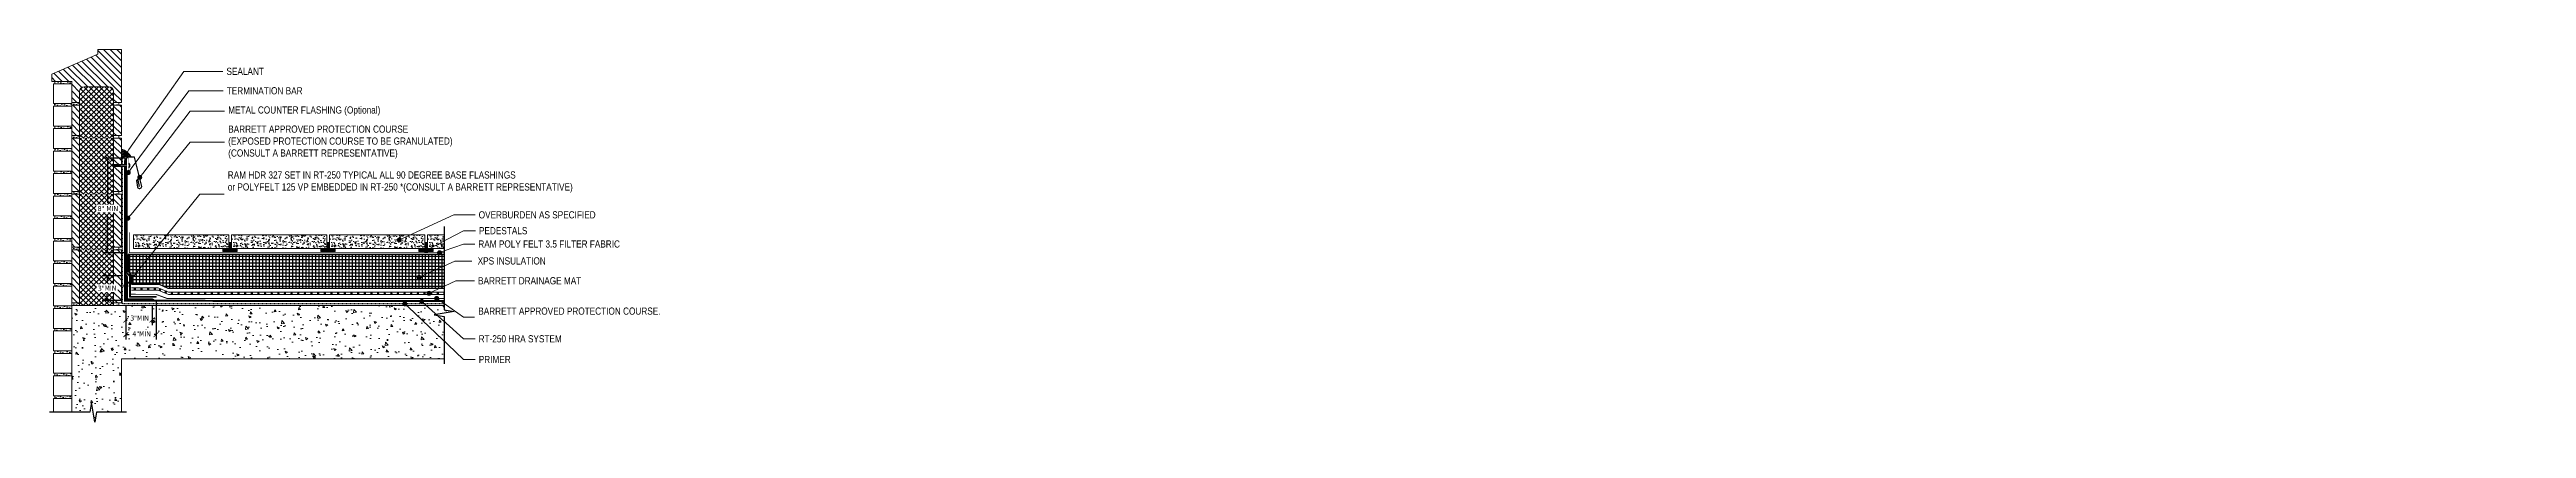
# Model space of a CAD drawing. Header units: inches. Extents: x 0 to 373, y 0 to 57.
import ezdxf
from ezdxf import colors
from ezdxf.entities.mleader import LeaderData, LeaderLine
from ezdxf.math import Vec2, Vec3

# ---------------------------------------------------------------- set-up
doc = ezdxf.new("R2010")
doc.units = ezdxf.units.IN
doc.header["$MEASUREMENT"] = 0
doc.set_wipeout_variables(frame=1)
for name, pattern in [('Dash', [0.25, 0.125, -0.125]), ('Dashed - Dense', [0.8, 0.5, -0.3]), ('DASHED2', [0.1875, 0.125, -0.0625]), ('Wipeout_Contour', [39.370079, 0, -39.370079])]:
    doc.linetypes.add(name, pattern=pattern)
for name, color, linetype, lineweight in [('Dimensions', 20, 'Continuous', 0), ('Drainage Mat', 191, 'Continuous', 0), ('Others', 190, 'Continuous', 0), ('RAM HDR 327', 63, 'Continuous', 0), ('Ram Mastic', 191, 'Continuous', 0), ('RAM POLY FELT 3.5 FILTER FABRIC.', 4, 'Dash', 0), ('RT-250 HRA SYSTEM LIQUID', 241, 'Continuous', 0), ('RT-250 HRA SYSTEM MESH', 3, 'Continuous', 0), ('Text', 20, 'Continuous', 0)]:
    doc.layers.add(name, color=color, linetype=linetype, lineweight=lineweight)
for name, color, linetype in [('Fastener', 94, 'Continuous'), ('Insulation Border', 8, 'Continuous'), ('Insulation Foam', 9, 'Continuous'), ('Primer', 32, 'DASHED2')]:
    doc.layers.add(name, color=color, linetype=linetype)
doc.layers.add('Metal', color=7, linetype='Continuous', true_color=0x803345)
doc.layers.add('New_Drafting Fills_Pen_No__60', color=7, linetype='Continuous', lineweight=0, true_color=0x216123)
doc.layers.add('Protection Course', color=7, linetype='Dashed - Dense', lineweight=0, true_color=0x216123)
doc.styles.add('Annotative', font='tahoma.ttf')
doc.styles.get("Standard").update_dxf_attribs({"font": ''})
doc.styles.get('Standard').set_extended_font_data('Arial Narrow')
doc.dimstyles.new('Annotative', dxfattribs={"dimscale": 0, "dimtxt": 0.09375, "dimasz": 0.09375, "dimexe": 0.09375, "dimexo": 0.09375, "dimgap": 0.0625, "dimtad": 0, "dimtih": 1, "dimtoh": 1, "dimlfac": -1, "dimzin": 3, "dimdsep": 46, "dimlunit": 4, "dimtxsty": 'Annotative', "dimblk": 'ARCHTICK', "dimcen": 0.09, "dimclrd": 256, "dimclre": 256, "dimclrt": 256, "dimadec": 0, "dimazin": 2, "dimtfac": 1, "dimtix": 1, "dimtofl": 0, "dimtmove": 1, "dimatfit": 1, "dimldrblk": 'CLOSEDBLANK', "dimfxl": 1, "dimtfill": 1, "dimtolj": 1, "dimtzin": 0, "dimarcsym": 0})
pattern_1 = [(45, (364.19604, 4.7137), (-0.482183, 0.482183), [0, -0.393701]), (45, (364.09415, 5.09396), (-0.482183, 0.482183), [0, -0.393701])]
pattern_2 = [(135, (347.2423, -5.42285), (0.501099, 0.501099), [])]
pattern_3 = [(135, (347.2423, -5.42285), (0.392837, 0.392837), []), (225, (347.2423, -5.42285), (-0.392837, 0.392837), [])]
pattern_4 = [(135, (345.9923, -5.42285), (0.39775, 0.39775), [0, -0.375, 0, -0.5625]), (200, (345.9923, -4.17285), (-0.192386, 0.528577), [0, -0.275, 0, -0.475])]
pattern_5 = [(135, (345.9923, 2.97085), (0.39775, 0.39775), [0, -0.375, 0, -0.5625]), (200, (345.9923, 4.22085), (-0.192386, 0.528577), [0, -0.275, 0, -0.475])]
pattern_6 = [(135, (345.9923, 11.36455), (0.39775, 0.39775), [0, -0.375, 0, -0.5625]), (200, (345.9923, 12.61455), (-0.192386, 0.528577), [0, -0.275, 0, -0.475])]
pattern_7 = [(135, (345.9923, 19.75825), (0.39775, 0.39775), [0, -0.375, 0, -0.5625]), (200, (345.9923, 21.00825), (-0.192386, 0.528577), [0, -0.275, 0, -0.475])]
pattern_8 = [(135, (345.9923, 24.7319), (0.39775, 0.39775), [0, -0.375, 0, -0.5625]), (200, (345.9923, 25.9819), (-0.192386, 0.528577), [0, -0.275, 0, -0.475])]

# ---------------------------------------------------------------- blocks, each defined once
blk = doc.blocks.new('CI Tools Brick Wall Section[18]_2', base_point=(337.01, -22.82))
at = {"linetype": 'Continuous'}
for points in [[(339.76, 27.97), (339.76, 28.36), (337.21, 28.36), (337.21, 27.97)], [(339.76, 24.58), (339.76, 24.98), (337.21, 24.98), (337.21, 24.58)], [(339.76, 21.2), (339.76, 21.59), (337.21, 21.59), (337.21, 21.2)], [(339.76, 17.81), (339.76, 18.21), (337.21, 18.21), (337.21, 17.81)], [(339.76, 14.43), (339.76, 14.82), (337.21, 14.82), (337.21, 14.43)], [(339.76, 11.04), (339.76, 11.43), (337.21, 11.43), (337.21, 11.04)], [(339.76, 7.65), (339.76, 8.05), (337.21, 8.05), (337.21, 7.65)], [(339.76, 4.27), (339.76, 4.66), (337.21, 4.66), (337.21, 4.27)], [(339.76, 0.88), (339.76, 1.28), (337.21, 1.28), (337.21, 0.88)], [(339.76, -2.5), (339.76, -2.11), (337.21, -2.11), (337.21, -2.5)], [(339.76, -5.89), (339.76, -5.49), (337.21, -5.49), (337.21, -5.89)], [(339.76, -9.27), (339.76, -8.88), (337.21, -8.88), (337.21, -9.27)], [(339.76, -12.66), (339.76, -12.27), (337.21, -12.27), (337.21, -12.66)], [(339.76, -16.05), (339.76, -15.65), (337.21, -15.65), (337.21, -16.05)], [(339.76, -19.43), (339.76, -19.04), (337.21, -19.04), (337.21, -19.43)], [(339.76, -22.82), (339.76, -22.42), (337.21, -22.42), (337.21, -22.82)]]:
    blk.add_wipeout(points, dxfattribs=at).dxf.layer = 'Others'
at = {"layer": 'Others', "linetype": 'Continuous'}
h = blk.add_hatch(dxfattribs=at)
h.set_pattern_fill('PLASTER_0002', color=256, style=0, pattern_type=2)
h.set_pattern_definition(pattern_1)
h.paths.add_polyline_path([(339.76, 27.97), (339.76, 28.36), (337.21, 28.36), (337.21, 27.97)])
h = blk.add_hatch(dxfattribs=at)
h.set_pattern_fill('PLASTER_0002', color=256, style=0, pattern_type=2)
h.set_pattern_definition(pattern_1)
h.paths.add_polyline_path([(339.76, 24.58), (339.76, 24.98), (337.21, 24.98), (337.21, 24.58)])
h = blk.add_hatch(dxfattribs=at)
h.set_pattern_fill('PLASTER_0002', color=256, style=0, pattern_type=2)
h.set_pattern_definition(pattern_1)
h.paths.add_polyline_path([(339.76, 21.2), (339.76, 21.59), (337.21, 21.59), (337.21, 21.2)])
h = blk.add_hatch(dxfattribs=at)
h.set_pattern_fill('PLASTER_0002', color=256, style=0, pattern_type=2)
h.set_pattern_definition(pattern_1)
h.paths.add_polyline_path([(339.76, 17.81), (339.76, 18.21), (337.21, 18.21), (337.21, 17.81)])
h = blk.add_hatch(dxfattribs=at)
h.set_pattern_fill('PLASTER_0002', color=256, style=0, pattern_type=2)
h.set_pattern_definition(pattern_1)
h.paths.add_polyline_path([(339.76, 14.43), (339.76, 14.82), (337.21, 14.82), (337.21, 14.43)])
h = blk.add_hatch(dxfattribs=at)
h.set_pattern_fill('PLASTER_0002', color=256, style=0, pattern_type=2)
h.set_pattern_definition(pattern_1)
h.paths.add_polyline_path([(339.76, 11.04), (339.76, 11.43), (337.21, 11.43), (337.21, 11.04)])
h = blk.add_hatch(dxfattribs=at)
h.set_pattern_fill('PLASTER_0002', color=256, style=0, pattern_type=2)
h.set_pattern_definition(pattern_1)
h.paths.add_polyline_path([(339.76, 7.65), (339.76, 8.05), (337.21, 8.05), (337.21, 7.65)])
h = blk.add_hatch(dxfattribs=at)
h.set_pattern_fill('PLASTER_0002', color=256, style=0, pattern_type=2)
h.set_pattern_definition(pattern_1)
h.paths.add_polyline_path([(339.76, 4.27), (339.76, 4.66), (337.21, 4.66), (337.21, 4.27)])
h = blk.add_hatch(dxfattribs=at)
h.set_pattern_fill('PLASTER_0002', color=256, style=0, pattern_type=2)
h.set_pattern_definition(pattern_1)
h.paths.add_polyline_path([(339.76, 0.88), (339.76, 1.28), (337.21, 1.28), (337.21, 0.88)])
h = blk.add_hatch(dxfattribs=at)
h.set_pattern_fill('PLASTER_0002', color=256, style=0, pattern_type=2)
h.set_pattern_definition(pattern_1)
h.paths.add_polyline_path([(339.76, -2.5), (339.76, -2.11), (337.21, -2.11), (337.21, -2.5)])
h = blk.add_hatch(dxfattribs=at)
h.set_pattern_fill('PLASTER_0002', color=256, style=0, pattern_type=2)
h.set_pattern_definition(pattern_1)
h.paths.add_polyline_path([(339.76, -5.89), (339.76, -5.49), (337.21, -5.49), (337.21, -5.89)])
h = blk.add_hatch(dxfattribs=at)
h.set_pattern_fill('PLASTER_0002', color=256, style=0, pattern_type=2)
h.set_pattern_definition(pattern_1)
h.paths.add_polyline_path([(339.76, -9.27), (339.76, -8.88), (337.21, -8.88), (337.21, -9.27)])
h = blk.add_hatch(dxfattribs=at)
h.set_pattern_fill('PLASTER_0002', color=256, style=0, pattern_type=2)
h.set_pattern_definition(pattern_1)
h.paths.add_polyline_path([(339.76, -12.66), (339.76, -12.27), (337.21, -12.27), (337.21, -12.66)])
h = blk.add_hatch(dxfattribs=at)
h.set_pattern_fill('PLASTER_0002', color=256, style=0, pattern_type=2)
h.set_pattern_definition(pattern_1)
h.paths.add_polyline_path([(339.76, -16.05), (339.76, -15.65), (337.21, -15.65), (337.21, -16.05)])
h = blk.add_hatch(dxfattribs=at)
h.set_pattern_fill('PLASTER_0002', color=256, style=0, pattern_type=2)
h.set_pattern_definition(pattern_1)
h.paths.add_polyline_path([(339.76, -19.43), (339.76, -19.04), (337.21, -19.04), (337.21, -19.43)])
h = blk.add_hatch(dxfattribs=at)
h.set_pattern_fill('PLASTER_0002', color=256, style=0, pattern_type=2)
h.set_pattern_definition(pattern_1)
h.paths.add_polyline_path([(339.76, -22.82), (339.76, -22.42), (337.21, -22.42), (337.21, -22.82)])
for p, q in [((339.76, 27.97), (337.01, 27.97)), ((337.01, 27.97), (337.01, 24.98)), ((337.21, 28.36), (337.21, 27.97)), ((339.76, 27.97), (339.76, 28.36)), ((339.76, 24.98), (339.76, 27.97)), ((337.01, 24.98), (339.76, 24.98)), ((339.76, 24.58), (337.01, 24.58)), ((337.01, 24.58), (337.01, 21.59)), ((337.21, 24.98), (337.21, 24.58)), ((339.76, 24.58), (339.76, 24.98)), ((339.76, 21.59), (339.76, 24.58)), ((337.01, 21.59), (339.76, 21.59)), ((339.76, 21.2), (337.01, 21.2)), ((337.01, 21.2), (337.01, 18.21)), ((337.21, 21.59), (337.21, 21.2)), ((339.76, 21.2), (339.76, 21.59)), ((339.76, 18.21), (339.76, 21.2)), ((337.01, 18.21), (339.76, 18.21)), ((339.76, 17.81), (337.01, 17.81)), ((337.01, 17.81), (337.01, 14.82)), ((337.21, 18.21), (337.21, 17.81)), ((339.76, 17.81), (339.76, 18.21)), ((339.76, 14.82), (339.76, 17.81)), ((337.01, 14.82), (339.76, 14.82)), ((339.76, 14.43), (337.01, 14.43)), ((337.01, 14.43), (337.01, 11.43)), ((337.01, 11.43), (339.76, 11.43)), ((337.21, 14.82), (337.21, 14.43)), ((337.21, 11.43), (337.21, 11.04)), ((339.76, 14.43), (339.76, 14.82)), ((339.76, 11.43), (339.76, 14.43)), ((339.76, 11.04), (339.76, 11.43)), ((339.76, 11.04), (337.01, 11.04)), ((337.01, 11.04), (337.01, 8.05)), ((337.01, 8.05), (339.76, 8.05)), ((339.76, 7.65), (337.01, 7.65)), ((337.01, 7.65), (337.01, 4.66)), ((337.21, 8.05), (337.21, 7.65)), ((339.76, 8.05), (339.76, 11.04)), ((339.76, 7.65), (339.76, 8.05)), ((339.76, 4.66), (339.76, 7.65)), ((337.01, 4.66), (339.76, 4.66)), ((339.76, 4.27), (337.01, 4.27)), ((337.01, 4.27), (337.01, 1.28)), ((337.21, 4.66), (337.21, 4.27)), ((339.76, 4.27), (339.76, 4.66)), ((339.76, 1.28), (339.76, 4.27)), ((337.01, 1.28), (339.76, 1.28)), ((339.76, 0.88), (337.01, 0.88)), ((337.01, 0.88), (337.01, -2.11)), ((337.21, 1.28), (337.21, 0.88)), ((339.76, 0.88), (339.76, 1.28)), ((339.76, -2.11), (339.76, 0.88)), ((337.01, -2.11), (339.76, -2.11)), ((339.76, -2.5), (337.01, -2.5)), ((337.01, -2.5), (337.01, -5.49)), ((337.21, -2.11), (337.21, -2.5)), ((339.76, -2.5), (339.76, -2.11)), ((339.76, -5.49), (339.76, -2.5)), ((337.01, -5.49), (339.76, -5.49)), ((339.76, -5.89), (337.01, -5.89)), ((337.01, -5.89), (337.01, -8.88)), ((337.21, -5.49), (337.21, -5.89)), ((339.76, -5.89), (339.76, -5.49)), ((339.76, -8.88), (339.76, -5.89)), ((337.01, -8.88), (339.76, -8.88)), ((339.76, -9.27), (337.01, -9.27)), ((337.01, -9.27), (337.01, -12.27)), ((337.21, -8.88), (337.21, -9.27)), ((339.76, -9.27), (339.76, -8.88)), ((339.76, -12.27), (339.76, -9.27)), ((337.01, -12.27), (339.76, -12.27)), ((339.76, -12.66), (337.01, -12.66)), ((337.01, -12.66), (337.01, -15.65)), ((337.21, -12.27), (337.21, -12.66)), ((339.76, -12.66), (339.76, -12.27)), ((339.76, -15.65), (339.76, -12.66)), ((337.01, -15.65), (339.76, -15.65)), ((339.76, -16.05), (337.01, -16.05)), ((337.01, -16.05), (337.01, -19.04)), ((337.21, -15.65), (337.21, -16.05)), ((339.76, -16.05), (339.76, -15.65)), ((339.76, -19.04), (339.76, -16.05)), ((337.01, -19.04), (339.76, -19.04)), ((339.76, -19.43), (337.01, -19.43)), ((337.01, -19.43), (337.01, -22.42)), ((337.21, -19.04), (337.21, -19.43)), ((339.76, -19.43), (339.76, -19.04)), ((339.76, -22.42), (339.76, -19.43)), ((337.01, -22.42), (339.76, -22.42)), ((337.21, -22.42), (337.21, -22.82)), ((339.76, -22.82), (339.76, -22.42))]:
    blk.add_line(p, q, dxfattribs=at)
blk = doc.blocks.new('CI Tools Conc Block Section[19]_2', base_point=(347.24, -5.42))
at = {"layer": 'Others', "linetype": 'Continuous'}
h = blk.add_hatch(dxfattribs=at)
h.set_pattern_fill('MASONRY___STRUCTURAL___C_20', color=256, style=0, pattern_type=2)
h.set_pattern_definition(pattern_2)
h.paths.add_polyline_path([(347.24, 25.13), (347.24, 33.13), (343.7, 33.13), (343.7, 32.42), (336.76, 29.42), (336.76, 28.32), (339.76, 28.32), (339.76, 25.13), (340.16, 25.13), (340.94, 25.13), (340.94, 26.78, -0.414214), (341.65, 27.49), (345.35, 27.49, -0.414214), (346.06, 26.78), (346.06, 25.13), (346.85, 25.13)])
h = blk.add_hatch(dxfattribs=at)
h.set_pattern_fill('BLOCK___CONCRETE_0002', color=256, style=0, pattern_type=2)
h.set_pattern_definition(pattern_3)
h.paths.add_polyline_path([(346.06, 24.73), (346.06, 26.78, 0.414214), (345.35, 27.49), (341.65, 27.49, 0.414214), (340.94, 26.78), (340.94, 24.73)])
h = blk.add_hatch(dxfattribs=at)
h.set_pattern_fill('MASONRY___MORTAR_0002', color=256, style=0, pattern_type=2)
h.set_pattern_definition(pattern_8)
h.paths.add_polyline_path([(340.94, 24.73), (340.94, 25.13), (339.76, 25.13), (339.76, 24.73)])
h = blk.add_hatch(dxfattribs=at)
h.set_pattern_fill('MASONRY___STRUCTURAL___C_20', color=256, style=0, pattern_type=2)
h.set_pattern_definition(pattern_2)
h.paths.add_polyline_path([(340.94, 24.73), (339.76, 24.73), (339.76, 20.15), (340.94, 20.15)])
h = blk.add_hatch(dxfattribs=at)
h.set_pattern_fill('BLOCK___CONCRETE_0002', color=256, style=0, pattern_type=2)
h.set_pattern_definition([(135, (347.2423, 19.75825), (0.392837, 0.392837), []), (225, (347.2423, 19.75825), (-0.392837, 0.392837), [])])
h.paths.add_polyline_path([(346.06, 24.73), (340.94, 24.73), (340.94, 19.76), (346.06, 19.76)])
h = blk.add_hatch(dxfattribs=at)
h.set_pattern_fill('MASONRY___MORTAR_0002', color=256, style=0, pattern_type=2)
h.set_pattern_definition(pattern_8)
h.paths.add_polyline_path([(346.85, 24.73), (346.85, 25.13), (346.06, 25.13), (346.06, 24.73)])
h = blk.add_hatch(dxfattribs=at)
h.set_pattern_fill('MASONRY___STRUCTURAL___C_20', color=256, style=0, pattern_type=2)
h.set_pattern_definition(pattern_2)
h.paths.add_polyline_path([(347.24, 24.73), (346.85, 24.73), (346.06, 24.73), (346.06, 20.15), (346.85, 20.15), (347.24, 20.15)])
h = blk.add_hatch(dxfattribs=at)
h.set_pattern_fill('MASONRY___MORTAR_0002', color=256, style=0, pattern_type=2)
h.set_pattern_definition(pattern_7)
h.paths.add_polyline_path([(340.94, 19.76), (340.94, 20.15), (339.76, 20.15), (339.76, 19.76)])
h = blk.add_hatch(dxfattribs=at)
h.set_pattern_fill('MASONRY___STRUCTURAL___C_20', color=256, style=0, pattern_type=2)
h.set_pattern_definition(pattern_2)
h.paths.add_polyline_path([(340.94, 19.76), (339.76, 19.76), (339.76, 11.76), (340.94, 11.76)])
h = blk.add_hatch(dxfattribs=at)
h.set_pattern_fill('BLOCK___CONCRETE_0002', color=256, style=0, pattern_type=2)
h.set_pattern_definition([(135, (347.2423, 11.36455), (0.392837, 0.392837), []), (225, (347.2423, 11.36455), (-0.392837, 0.392837), [])])
h.paths.add_polyline_path([(346.06, 19.76), (340.94, 19.76), (340.94, 11.36), (346.06, 11.36)])
h = blk.add_hatch(dxfattribs=at)
h.set_pattern_fill('MASONRY___MORTAR_0002', color=256, style=0, pattern_type=2)
h.set_pattern_definition(pattern_7)
h.paths.add_polyline_path([(346.85, 19.76), (346.85, 20.15), (346.06, 20.15), (346.06, 19.76)])
h = blk.add_hatch(dxfattribs=at)
h.set_pattern_fill('MASONRY___STRUCTURAL___C_20', color=256, style=0, pattern_type=2)
h.set_pattern_definition(pattern_2)
h.paths.add_polyline_path([(347.24, 19.76), (346.85, 19.76), (346.06, 19.76), (346.06, 11.76), (346.85, 11.76), (347.24, 11.76)])
h = blk.add_hatch(dxfattribs=at)
h.set_pattern_fill('MASONRY___MORTAR_0002', color=256, style=0, pattern_type=2)
h.set_pattern_definition(pattern_6)
h.paths.add_polyline_path([(340.94, 11.36), (340.94, 11.76), (339.76, 11.76), (339.76, 11.36)])
h = blk.add_hatch(dxfattribs=at)
h.set_pattern_fill('MASONRY___STRUCTURAL___C_20', color=256, style=0, pattern_type=2)
h.set_pattern_definition(pattern_2)
h.paths.add_polyline_path([(340.94, 11.36), (339.76, 11.36), (339.76, 3.36), (340.94, 3.36)])
h = blk.add_hatch(dxfattribs=at)
h.set_pattern_fill('BLOCK___CONCRETE_0002', color=256, style=0, pattern_type=2)
h.set_pattern_definition([(135, (347.2423, 2.97085), (0.392837, 0.392837), []), (225, (347.2423, 2.97085), (-0.392837, 0.392837), [])])
h.paths.add_polyline_path([(346.06, 11.36), (340.94, 11.36), (340.94, 2.97), (346.06, 2.97)])
h = blk.add_hatch(dxfattribs=at)
h.set_pattern_fill('MASONRY___MORTAR_0002', color=256, style=0, pattern_type=2)
h.set_pattern_definition(pattern_6)
h.paths.add_polyline_path([(346.85, 11.36), (346.85, 11.76), (346.06, 11.76), (346.06, 11.36)])
h = blk.add_hatch(dxfattribs=at)
h.set_pattern_fill('MASONRY___STRUCTURAL___C_20', color=256, style=0, pattern_type=2)
h.set_pattern_definition(pattern_2)
h.paths.add_polyline_path([(347.24, 11.36), (346.85, 11.36), (346.06, 11.36), (346.06, 3.36), (346.85, 3.36), (347.24, 3.36)])
h = blk.add_hatch(dxfattribs=at)
h.set_pattern_fill('MASONRY___MORTAR_0002', color=256, style=0, pattern_type=2)
h.set_pattern_definition(pattern_5)
h.paths.add_polyline_path([(340.94, 2.97), (340.94, 3.36), (339.76, 3.36), (339.76, 2.97)])
h = blk.add_hatch(dxfattribs=at)
h.set_pattern_fill('MASONRY___STRUCTURAL___C_20', color=256, style=0, pattern_type=2)
h.set_pattern_definition(pattern_2)
h.paths.add_polyline_path([(340.94, 2.97), (339.76, 2.97), (339.76, -5.03), (340.94, -5.03)])
h = blk.add_hatch(dxfattribs=at)
h.set_pattern_fill('BLOCK___CONCRETE_0002', color=256, style=0, pattern_type=2)
h.set_pattern_definition(pattern_3)
h.paths.add_polyline_path([(346.06, 2.97), (340.94, 2.97), (340.94, -5.42), (346.06, -5.42)])
h = blk.add_hatch(dxfattribs=at)
h.set_pattern_fill('MASONRY___MORTAR_0002', color=256, style=0, pattern_type=2)
h.set_pattern_definition(pattern_5)
h.paths.add_polyline_path([(346.85, 2.97), (346.85, 3.36), (346.06, 3.36), (346.06, 2.97)])
h = blk.add_hatch(dxfattribs=at)
h.set_pattern_fill('MASONRY___STRUCTURAL___C_20', color=256, style=0, pattern_type=2)
h.set_pattern_definition(pattern_2)
h.paths.add_polyline_path([(347.24, 2.97), (346.85, 2.97), (346.06, 2.97), (346.06, -5.03), (346.85, -5.03), (347.24, -5.03)])
h = blk.add_hatch(dxfattribs=at)
h.set_pattern_fill('MASONRY___MORTAR_0002', color=256, style=0, pattern_type=2)
h.set_pattern_definition(pattern_4)
h.paths.add_polyline_path([(340.94, -5.42), (340.94, -5.03), (339.76, -5.03), (339.76, -5.42)])
h = blk.add_hatch(dxfattribs=at)
h.set_pattern_fill('MASONRY___MORTAR_0002', color=256, style=0, pattern_type=2)
h.set_pattern_definition(pattern_4)
h.paths.add_polyline_path([(346.85, -5.42), (346.85, -5.03), (346.06, -5.03), (346.06, -5.42)])
for p, q in [((343.7, 32.42), (336.76, 29.42)), ((347.24, 33.13), (343.7, 33.13)), ((343.7, 33.13), (343.7, 32.42)), ((347.24, 25.13), (347.24, 33.13)), ((336.76, 29.42), (336.76, 28.32)), ((336.76, 28.32), (339.76, 28.32)), ((339.76, 28.32), (339.76, 25.13)), ((340.94, 26.78), (340.94, 24.73)), ((345.35, 27.49), (341.65, 27.49)), ((346.06, 24.73), (346.06, 26.78)), ((339.76, 25.13), (340.16, 25.13)), ((339.76, 24.73), (339.76, 20.15)), ((340.94, 24.73), (340.94, 19.76)), ((346.06, 19.76), (346.06, 24.73)), ((346.85, 25.13), (347.24, 25.13)), ((347.24, 24.73), (346.85, 24.73)), ((347.24, 20.15), (347.24, 24.73)), ((339.76, 19.76), (339.76, 11.76)), ((340.94, 19.76), (340.94, 11.36)), ((346.06, 11.36), (346.06, 19.76)), ((346.85, 20.15), (347.24, 20.15)), ((347.24, 19.76), (346.85, 19.76)), ((347.24, 11.76), (347.24, 19.76)), ((339.76, 11.36), (339.76, 3.36)), ((340.94, 11.36), (340.94, 2.97)), ((346.06, 2.97), (346.06, 11.36)), ((346.85, 11.76), (347.24, 11.76)), ((347.24, 11.36), (346.85, 11.36)), ((347.24, 3.36), (347.24, 11.36)), ((339.76, 2.97), (339.76, -5.03)), ((340.94, 2.97), (340.94, -5.42)), ((346.06, -5.42), (346.06, 2.97)), ((346.85, 3.36), (347.24, 3.36)), ((347.24, 2.97), (346.85, 2.97)), ((347.24, -5.03), (347.24, 2.97)), ((346.85, -5.03), (347.24, -5.03))]:
    blk.add_line(p, q, dxfattribs=at)
at = {"layer": 'Others', "linetype": 'Continuous', "flags": 128}
for points in [[(340.94, 24.73), (340.94, 25.13), (339.76, 25.13), (339.76, 24.73)], [(346.85, 24.73), (346.85, 25.13), (346.06, 25.13), (346.06, 24.73)], [(340.94, 19.76), (340.94, 20.15), (339.76, 20.15), (339.76, 19.76)], [(346.85, 19.76), (346.85, 20.15), (346.06, 20.15), (346.06, 19.76)], [(340.94, 11.36), (340.94, 11.76), (339.76, 11.76), (339.76, 11.36)], [(346.85, 11.36), (346.85, 11.76), (346.06, 11.76), (346.06, 11.36)], [(340.94, 2.97), (340.94, 3.36), (339.76, 3.36), (339.76, 2.97)], [(346.85, 2.97), (346.85, 3.36), (346.06, 3.36), (346.06, 2.97)], [(340.94, -5.42), (340.94, -5.03), (339.76, -5.03), (339.76, -5.42)], [(346.85, -5.42), (346.85, -5.03), (346.06, -5.03), (346.06, -5.42)]]:
    blk.add_lwpolyline(points, close=True, dxfattribs=at)
at = {"layer": 'Others', "linetype": 'Continuous'}
for centre, start, end in [((341.65, 26.78), 90, 180), ((345.35, 26.78), 0, 90)]:
    blk.add_arc(centre, 0.709, start, end, dxfattribs=at)
blk = doc.blocks.new('*U20')
at = {"layer": 'Drainage Mat'}
h = blk.add_hatch(color=256, dxfattribs=at)
h.dxf.hatch_style = 1
h.paths.add_polyline_path([(0.5, 0.34), (0.45, 0.34), (0.36, 0), (0.5, 0), (0.64, 0), (0.55, 0.34)])
at = {"layer": 'Drainage Mat', "linetype": 'Continuous'}
for points in [[(0, 0.34), (1, 0.34)], [(0, 0), (1, 0)]]:
    blk.add_lwpolyline(points, dxfattribs=at)
blk.add_lwpolyline([(0.5, 0.34), (0.45, 0.34), (0.36, 0), (0.5, 0), (0.64, 0), (0.55, 0.34)], close=True, dxfattribs=at)
blk = doc.blocks.new('*U17')
at = {"layer": 'New_Drafting Fills_Pen_No__60', "color": 0, "linetype": 'ByBlock', "lineweight": -2, "transparency": 16777216}
for p in [(12.33, 20.84), (13.33, 20.84), (14.33, 20.84), (15.33, 20.84)]:
    blk.add_blockref('*U20', p, dxfattribs=at)
blk = doc.blocks.new('*U18')
at = {"layer": 'Drainage Mat'}
h = blk.add_hatch(color=256, dxfattribs=at)
h.dxf.hatch_style = 1
h.paths.add_polyline_path([(0.5, 0.34), (0.45, 0.34), (0.36, 0), (0.5, 0), (0.64, 0), (0.55, 0.34)])
at = {"layer": 'Drainage Mat', "linetype": 'Continuous'}
for points in [[(0, 0.34), (1, 0.34)], [(0, 0), (1, 0)]]:
    blk.add_lwpolyline(points, dxfattribs=at)
blk.add_lwpolyline([(0.5, 0.34), (0.45, 0.34), (0.36, 0), (0.5, 0), (0.64, 0), (0.55, 0.34)], close=True, dxfattribs=at)
blk = doc.blocks.new('*U19')
at = {"layer": 'New_Drafting Fills_Pen_No__60', "color": 0, "linetype": 'ByBlock', "lineweight": -2, "transparency": 16777216}
for p in [(17.92, 20.2), (18.92, 20.2), (19.92, 20.2), (20.92, 20.2), (21.92, 20.2), (22.92, 20.2), (23.92, 20.2), (24.92, 20.2), (25.92, 20.2), (26.92, 20.2), (27.92, 20.2), (28.92, 20.2), (29.92, 20.2), (30.92, 20.2), (31.92, 20.2), (32.92, 20.2), (33.92, 20.2), (34.92, 20.2), (35.92, 20.2), (36.92, 20.2), (37.92, 20.2), (38.92, 20.2), (39.92, 20.2), (40.92, 20.2), (41.92, 20.2), (42.92, 20.2), (43.92, 20.2), (44.92, 20.2), (45.92, 20.2), (46.92, 20.2), (47.92, 20.2), (48.92, 20.2), (49.92, 20.2), (50.92, 20.2), (51.92, 20.2), (52.92, 20.2), (53.92, 20.2), (54.92, 20.2), (55.92, 20.2), (56.92, 20.2), (57.92, 20.2), (58.92, 20.2)]:
    blk.add_blockref('*U18', p, dxfattribs=at)
blk = doc.blocks.new('zamac')
blk.add_wipeout([(-2.34, 0.12), (-2.27, 0.14), (0, 0.14), (0, -0.14), (-2.27, -0.14), (-2.34, -0.12)])
at = {"color": 0, "linetype": 'Continuous', "ltscale": 1.75}
for points in [[(-2.27, 0.04), (-2.27, 0.14), (-2.34, 0.12), (-2.34, -0.12), (-2.27, -0.14), (-2.27, -0.04)], [(-2.34, -0.04), (-1.25, -0.04), (-1.25, 0.04), (-2.34, 0.04)], [(-2.27, 0.14), (0, 0.14)], [(0, -0.14), (-2.27, -0.14)]]:
    blk.add_lwpolyline(points, dxfattribs=at)
blk.add_lwpolyline([(0, -0.35), (0, 0.35), (0.02, 0.35, -0.236068), (0.05, 0.34), (0.15, 0.21, -0.162278), (0.16, 0.18), (0.16, -0.18, -0.162278), (0.15, -0.21), (0.05, -0.34, -0.236068), (0.02, -0.35)], format="xyb", close=True, dxfattribs=at)
blk = doc.blocks.new('flat term')
at = {"layer": 'Fastener'}
blk.add_blockref('zamac', (476.02, 15.02), dxfattribs=at)
at = {"layer": 'Drainage Mat'}
blk.add_lwpolyline([(476.02, 13.96), (475.83, 13.96), (475.83, 16.12), (476.02, 16.12)], close=True, dxfattribs=at)
blk.add_wipeout([(476.02, 13.96), (475.83, 13.96), (475.83, 16.12), (476.02, 16.12)]).dxf.layer = 'Fastener'
blk = doc.blocks.new('_ArchTick')
at = {"color": 0, "linetype": 'ByBlock', "const_width": 0.15}
blk.add_lwpolyline([(-0.5, -0.5), (0.5, 0.5)], dxfattribs=at)
blk = doc.blocks.new('*D21')
at = {"layer": 'Dimensions', "lineweight": -2, "transparency": 16777216}
for p, q in [((10.73, 22.98), (7.91, 22.98)), ((8.66, 22.98), (8.66, 22.02)), ((10.73, 19.28), (7.91, 19.28)), ((8.66, 19.28), (8.66, 20.24))]:
    blk.add_line(p, q, dxfattribs=at)
at = {"layer": 'Dimensions', "lineweight": -2, "transparency": 16777216, "xscale": 0.75, "yscale": 0.75, "zscale": 0.75}
for p, rotation in [((8.66, 22.98), 90), ((8.66, 19.28), 270)]:
    blk.add_blockref('_ArchTick', p, dxfattribs=dict(at, rotation=rotation))
at = {"layer": 'Dimensions', "transparency": 16777216, "insert": (8.66, 21.13), "char_height": 0.75, "attachment_point": 5, "style": 'Annotative', "bg_fill": 3, "box_fill_scale": 1.25, "bg_fill_color": 256, "bg_fill_true_color": 13158600, "bg_fill_transparency": 0}
blk.add_mtext('\\A1;3"MIN', dxfattribs=at)
at = {"layer": 'Defpoints', "color": 0, "transparency": 16777216}
for p in [(11.48, 22.98), (8.66, 19.28), (11.48, 19.28)]:
    blk.add_point(p, dxfattribs=at)
blk = doc.blocks.new('_ClosedBlank')
at = {"color": 0, "linetype": 'ByBlock', "lineweight": -2}
for p, q in [((-1, 0.2), (0, 0)), ((-1, 0.2), (-1, -0.2)), ((0, 0), (-1, -0.2))]:
    blk.add_line(p, q, dxfattribs=at)
blk = doc.blocks.new('*D22')
at = {"layer": 'Defpoints', "color": 0, "transparency": 16777216}
for p in [(11.49, 19.29), (16.02, 19.84)]:
    blk.add_point(p, dxfattribs=at)
at = {"layer": 'Dimensions', "lineweight": -2, "transparency": 16777216}
for p, q in [((16.02, 19.09), (16.02, 13.4)), ((11.49, 18.54), (11.49, 13.4)), ((11.49, 14.15), (11.98, 14.15)), ((16.02, 14.15), (15.73, 14.15))]:
    blk.add_line(p, q, dxfattribs=at)
at = {"layer": 'Dimensions', "transparency": 16777216, "insert": (13.85, 14.28), "char_height": 0.75, "attachment_point": 5, "style": 'Annotative', "bg_fill": 3, "box_fill_scale": 1.25, "bg_fill_color": 256, "bg_fill_true_color": 13158600, "bg_fill_transparency": 0}
blk.add_mtext('\\A1;4"MIN', dxfattribs=at)
at = {"layer": 'Defpoints', "color": 0, "transparency": 16777216}
blk.add_point((16.02, 14.15), dxfattribs=at)
at = {"layer": 'Dimensions', "lineweight": -2, "transparency": 16777216, "xscale": 0.75, "yscale": 0.75, "zscale": 0.75, "rotation": 180}
blk.add_blockref('_ArchTick', (11.49, 14.15), dxfattribs=at)
at = {"layer": 'Dimensions', "lineweight": -2, "transparency": 16777216, "xscale": 0.75, "yscale": 0.75, "zscale": 0.75}
blk.add_blockref('_ArchTick', (16.02, 14.15), dxfattribs=at)
blk = doc.blocks.new('*D23')
at = {"layer": 'Defpoints', "color": 0, "transparency": 16777216}
for p in [(11.49, 19.29), (15.43, 19.24)]:
    blk.add_point(p, dxfattribs=at)
at = {"layer": 'Dimensions', "lineweight": -2, "transparency": 16777216}
for p, q in [((11.49, 18.54), (11.49, 15.59)), ((11.49, 16.34), (11.68, 16.34)), ((15.43, 16.34), (15.4, 16.34)), ((15.43, 18.49), (15.43, 15.59))]:
    blk.add_line(p, q, dxfattribs=at)
at = {"layer": 'Dimensions', "transparency": 16777216, "insert": (13.54, 16.63), "char_height": 0.75, "attachment_point": 5, "style": 'Annotative', "bg_fill": 3, "box_fill_scale": 1.25, "bg_fill_color": 256, "bg_fill_true_color": 13158600, "bg_fill_transparency": 0}
blk.add_mtext('\\A1;3"MIN', dxfattribs=at)
at = {"layer": 'Defpoints', "color": 0, "transparency": 16777216}
blk.add_point((15.43, 16.34), dxfattribs=at)
at = {"layer": 'Dimensions', "lineweight": -2, "transparency": 16777216, "xscale": 0.75, "yscale": 0.75, "zscale": 0.75, "rotation": 180}
blk.add_blockref('_ArchTick', (11.49, 16.34), dxfattribs=at)
at = {"layer": 'Dimensions', "lineweight": -2, "transparency": 16777216, "xscale": 0.75, "yscale": 0.75, "zscale": 0.75}
blk.add_blockref('_ArchTick', (15.43, 16.34), dxfattribs=at)
blk = doc.blocks.new('*D24')
at = {"layer": 'Defpoints', "color": 0, "transparency": 16777216}
for p in [(8.7, 40.72), (12.01, 40.72), (11.99, 26.48)]:
    blk.add_point(p, dxfattribs=at)
at = {"layer": 'Text', "lineweight": -2, "transparency": 16777216}
for p, q in [((11.26, 40.72), (7.95, 40.72)), ((8.7, 40.72), (8.7, 34.01)), ((8.7, 26.48), (8.7, 32.22)), ((11.24, 26.48), (7.95, 26.48))]:
    blk.add_line(p, q, dxfattribs=at)
at = {"layer": 'Text', "lineweight": -2, "transparency": 16777216, "xscale": 0.75, "yscale": 0.75, "zscale": 0.75}
for p, rotation in [((8.7, 40.72), 90), ((8.7, 26.48), 270)]:
    blk.add_blockref('_ArchTick', p, dxfattribs=dict(at, rotation=rotation))
at = {"layer": 'Text', "transparency": 16777216, "insert": (8.78, 33.12), "char_height": 0.75, "attachment_point": 5, "style": 'Annotative', "bg_fill": 3, "box_fill_scale": 1.25, "bg_fill_color": 256, "bg_fill_true_color": 13158600, "bg_fill_transparency": 0}
blk.add_mtext('\\A1;8" MIN', dxfattribs=at)
blk = doc.blocks.new('_Dot')
at = {"color": 0, "linetype": 'ByBlock', "lineweight": -2}
blk.add_line((-0.5, 0), (-1, 0), dxfattribs=at)
at = {"color": 0, "linetype": 'ByBlock', "const_width": 0.5}
blk.add_lwpolyline([(-0.25, 0, 1), (0.25, 0, 1)], format="xyb", close=True, dxfattribs=at)

msp = doc.modelspace()

# ---------------------------------------------------------------- hatches: boundary and pattern name
at = {"layer": 'Drainage Mat'}
h = msp.add_hatch(color=256, dxfattribs=at)
h.dxf.hatch_style = 1
h.paths.add_polyline_path([(16.708, 21.028), (16.659, 21.048), (16.462, 20.783), (16.577, 20.737), (16.702, 20.687), (16.757, 21.009)])
h = msp.add_hatch(color=256, dxfattribs=at)
h.dxf.hatch_style = 1
h.paths.add_polyline_path([(17.537, 20.697), (17.488, 20.716), (17.291, 20.451), (17.406, 20.406), (17.531, 20.356), (17.586, 20.677)])
at = {"layer": 'Insulation Foam'}
h = msp.add_hatch(dxfattribs=at)
h.set_pattern_fill('NET', color=256, scale=4)
h.set_pattern_definition([(0, (-336.4183, 23.9621), (0, 0.5), []), (90, (-336.4183, 23.9621), (-0.5, 3e-17), [])])
h.paths.add_polyline_path([(11.845, 26.192), (11.84, 23.633), (12.323, 23.119), (12.32, 21.759), (16.474, 21.75), (17.804, 21.163), (60.479, 21.163), (60.479, 26.192)])
at = {"layer": 'Others'}
h = msp.add_hatch(dxfattribs=at)
h.set_pattern_fill('CONCRETE___STRUCTURAL_0002', color=256, style=0, pattern_type=2)
h.set_pattern_definition([(130, (18.3193, 27.8985), (1.17164, 0.10251), [0.12251, -1.34764]), (185, (18.3193, 27.8985), (0.22665, 1.2287), [0.09801, -1.07811]), (79.549, (18.2216, 27.89), (-0.945, 1.1262), [0.10412, -1.14531]), (133.816, (18.3193, 28.2252), (1.74334, 0.27037), [0.18377, -2.02145]), (83.364, (18.174, 28.2027), (-1.52677, 1.59122), [0.15618, -1.71797]), (188.816, (18.3193, 28.2252), (-1.52677, 1.59122), [0.147, -1.61716]), (159, (18.1559, 28.1435), (0.97505, 0.65768), [0.12251, -1.34764]), (214, (18.1559, 28.1435), (-0.39745, 1.18453), [0.09801, -1.07811]), (108.549, (18.0747, 28.0887), (-1.3725, 0.52685), [0.10412, -1.14531]), (142.5, (18.31926, 27.8985), (-0.019863, 0.543781), [0, -1.06504, 0, -1.094443, 0, -1.082192]), (172.5, (18.31926, 27.8985), (-0.429723, 0.64427), [0, -0.623996, 0, -1.040538, 0, -0.412458]), (212.5, (18.68353, 27.8985), (0.871998, 0.036843), [0, -0.408374, 0, -1.27413, 0, -1.69067]), (222.5, (18.8469, 27.8985), (-0.95263, 0.16352), [0, -0.530887, 0, -0.84615, 0, -1.20062])])
h.paths.add_polyline_path([(26.963, 29.167), (12.63, 29.167), (12.63, 27.089), (26.963, 27.089)])
for points in [[(28.227, 27.089), (28.227, 26.676), (26.061, 26.676), (26.061, 27.089), (26.963, 27.089), (26.963, 27.997), (27.37, 27.997), (27.37, 27.089)], [(42.968, 27.089), (42.968, 26.676), (40.801, 26.676), (40.801, 27.089), (41.703, 27.089), (41.703, 27.997), (42.111, 27.997), (42.111, 27.089)], [(57.708, 27.089), (57.708, 26.676), (55.542, 26.676), (55.542, 27.089), (56.444, 27.089), (56.444, 27.997), (56.851, 27.997), (56.851, 27.089)]]:
    msp.add_hatch(color=256, dxfattribs=at).paths.add_polyline_path(points)
h = msp.add_hatch(dxfattribs=at)
h.set_pattern_fill('CONCRETE___STRUCTURAL_0002', color=256, style=0, pattern_type=2)
h.set_pattern_definition([(130, (33.0596, 27.8985), (1.17164, 0.10251), [0.12251, -1.34764]), (185, (33.0596, 27.8985), (0.22665, 1.2287), [0.09801, -1.07811]), (79.549, (32.962, 27.89), (-0.945, 1.1262), [0.10412, -1.14531]), (133.816, (33.0596, 28.2252), (1.74334, 0.27037), [0.18377, -2.02145]), (83.364, (32.9143, 28.2027), (-1.52677, 1.59122), [0.15618, -1.71797]), (188.816, (33.0596, 28.2252), (-1.52677, 1.59122), [0.147, -1.61716]), (159, (32.8962, 28.1435), (0.97505, 0.65768), [0.12251, -1.34764]), (214, (32.8962, 28.1435), (-0.39745, 1.18453), [0.09801, -1.07811]), (108.549, (32.815, 28.0887), (-1.3725, 0.52685), [0.10412, -1.14531]), (142.5, (33.0596, 27.8985), (-0.019863, 0.543781), [0, -1.06504, 0, -1.094443, 0, -1.082192]), (172.5, (33.0596, 27.8985), (-0.429723, 0.64427), [0, -0.623996, 0, -1.040538, 0, -0.412458]), (212.5, (33.42385, 27.8985), (0.871998, 0.036843), [0, -0.408374, 0, -1.27413, 0, -1.69067]), (222.5, (33.5872, 27.8985), (-0.95263, 0.16352), [0, -0.530887, 0, -0.84615, 0, -1.20062])])
h.paths.add_polyline_path([(41.703, 29.167), (27.37, 29.167), (27.37, 27.089), (41.703, 27.089)])
h = msp.add_hatch(dxfattribs=at)
h.set_pattern_fill('CONCRETE___STRUCTURAL_0002', color=256, style=0, pattern_type=2)
h.set_pattern_definition([(130, (47.7999, 27.8985), (1.17164, 0.10251), [0.12251, -1.34764]), (185, (47.7999, 27.8985), (0.22665, 1.2287), [0.09801, -1.07811]), (79.549, (47.7023, 27.89), (-0.945, 1.1262), [0.10412, -1.14531]), (133.816, (47.7999, 28.2252), (1.74334, 0.27037), [0.18377, -2.02145]), (83.364, (47.6546, 28.2027), (-1.52677, 1.59122), [0.15618, -1.71797]), (188.816, (47.7999, 28.2252), (-1.52677, 1.59122), [0.147, -1.61716]), (159, (47.6366, 28.1435), (0.97505, 0.65768), [0.12251, -1.34764]), (214, (47.6366, 28.1435), (-0.39745, 1.18453), [0.09801, -1.07811]), (108.549, (47.5553, 28.0887), (-1.3725, 0.52685), [0.10412, -1.14531]), (142.5, (47.7999, 27.8985), (-0.019863, 0.543781), [0, -1.06504, 0, -1.094443, 0, -1.082192]), (172.5, (47.7999, 27.8985), (-0.429723, 0.64427), [0, -0.623996, 0, -1.040538, 0, -0.412458]), (212.5, (48.16417, 27.8985), (0.871998, 0.036843), [0, -0.408374, 0, -1.27413, 0, -1.69067]), (222.5, (48.3275, 27.8985), (-0.95263, 0.16352), [0, -0.530887, 0, -0.84615, 0, -1.20062])])
h.paths.add_polyline_path([(56.444, 29.167), (42.111, 29.167), (42.111, 27.089), (56.444, 27.089)])
h = msp.add_hatch(dxfattribs=at)
h.set_pattern_fill('CONCRETE___STRUCTURAL_0002', color=256, style=0, pattern_type=2)
h.set_pattern_definition([(130, (62.5402, 27.8985), (1.17164, 0.1025), [0.12251, -1.34764]), (185, (62.5402, 27.8985), (0.22665, 1.2287), [0.098, -1.0781]), (79.549, (62.4426, 27.89), (-0.945, 1.1262), [0.10412, -1.14531]), (133.816, (62.5402, 28.2252), (1.74334, 0.27037), [0.18377, -2.02145]), (83.364, (62.395, 28.2027), (-1.52677, 1.5912), [0.1562, -1.71797]), (188.816, (62.5402, 28.2252), (-1.52677, 1.5912), [0.147, -1.61716]), (159, (62.3769, 28.1435), (0.97505, 0.65768), [0.12251, -1.34764]), (214, (62.3769, 28.1435), (-0.39745, 1.18453), [0.098, -1.0781]), (108.549, (62.2956, 28.0887), (-1.3725, 0.52685), [0.10412, -1.14531]), (142.5, (62.54023, 27.8985), (-0.019863, 0.54378), [0, -1.06504, 0, -1.094443, 0, -1.08219]), (172.5, (62.5402, 27.8985), (-0.429723, 0.64427), [0, -0.623996, 0, -1.04054, 0, -0.41246]), (212.5, (62.9045, 27.8985), (0.871998, 0.036843), [0, -0.408374, 0, -1.27413, 0, -1.69067]), (222.5, (63.06785, 27.8985), (-0.95263, 0.16352), [0, -0.53089, 0, -0.84615, 0, -1.20062])])
h.paths.add_polyline_path([(61.518, 29.167), (56.851, 29.167), (56.851, 27.089), (61.518, 27.089)])
h = msp.add_hatch(dxfattribs=at)
h.set_pattern_fill('CONCRETE___STRUCTURAL_0002', color=256, style=0, pattern_type=2)
h.set_pattern_definition([(130, (50.9236, 11.5516), (3.64368, 0.31878), [0.381, -4.191]), (185, (50.9236, 11.5516), (0.70486, 3.82114), [0.3048, -3.3528]), (79.549, (50.62, 11.525), (-2.93883, 3.50235), [0.3238, -3.5618]), (133.816, (50.9236, 12.5676), (5.4216, 0.84084), [0.5715, -6.2865]), (83.364, (50.472, 12.4975), (-4.7481, 4.9485), [0.4857, -5.3427]), (188.816, (50.9236, 12.5676), (-4.7481, 4.9485), [0.4572, -5.0292]), (159, (50.4156, 12.3136), (3.03229, 2.0453), [0.381, -4.191]), (214, (50.4156, 12.3136), (-1.23604, 3.68376), [0.3048, -3.3528]), (108.549, (50.163, 12.143), (-4.26833, 1.63845), [0.3238, -3.5618]), (142.5, (50.9236, 11.5516), (-0.061772, 1.6911), [0, -3.31216, 0, -3.4036, 0, -3.3655]), (172.5, (50.9236, 11.5516), (-1.33639, 2.00361), [0, -1.94056, 0, -3.23596, 0, -1.2827]), (212.5, (52.0564, 11.5516), (2.711818, 0.11458), [0, -1.27, 0, -3.9624, 0, -5.2578]), (222.5, (52.5644, 11.5516), (-2.96259, 0.50853), [0, -1.651, 0, -2.63144, 0, -3.7338])])
h.paths.add_polyline_path([(3.344, 1.635), (10.805, 1.635), (10.805, 10.509), (62.137, 10.509), (62.137, 18.539), (10.805, 18.539), (3.344, 18.539)])
at = {"layer": 'Protection Course'}
h = msp.add_hatch(dxfattribs=at)
h.set_pattern_fill('AGGREGAT', color=256, scale=0.3, pattern_type=2)
h.set_pattern_definition([(0, (-336.41832, 23.9621), (0.3, 0.3), [0.03, -0.045, 0.015, -0.045, 0.015, -0.15]), (0, (-336.26832, 23.9921), (0.3, 0.3), [0.015, -0.285]), (0, (-336.35832, 24.0071), (0.3, 0.3), [0.015, -0.03, 0.015, -0.24]), (0, (-336.20832, 24.0221), (0.3, 0.3), [0.03, -0.27]), (0, (-336.17832, 24.0371), (0.3, 0.3), [0.015, -0.285]), (0, (-336.26832, 24.0671), (0.3, 0.3), [0.03, -0.27]), (0, (-336.41832, 24.0821), (0.3, 0.3), [0.015, -0.03, 0.015, -0.075, 0.045, -0.12]), (0, (-336.20832, 24.1121), (0.3, 0.3), [0.03, -0.27]), (0, (-336.38832, 24.1271), (0.3, 0.3), [0.03, -0.015, 0.015, -0.12, 0.015, -0.105]), (0, (-336.40332, 24.1421), (0.3, 0.3), [0.015, -0.285]), (0, (-336.29832, 24.1571), (0.3, 0.3), [0.015, -0.015, 0.015, -0.255]), (0, (-336.34332, 24.1721), (0.3, 0.3), [0.015, -0.285]), (0, (-336.14832, 24.1871), (0.3, 0.3), [0.015, -0.285]), (0, (-336.28332, 24.2021), (0.3, 0.3), [0.015, -0.12, 0.015, -0.15]), (0, (-336.28332, 24.2171), (0.3, 0.3), [0.03, -0.27]), (0, (-336.22332, 24.2321), (0.3, 0.3), [0.03, -0.27]), (0, (-336.40332, 24.2471), (0.3, 0.3), [0.015, -0.18, 0.03, -0.075]), (90, (-336.41832, 24.0971), (-0.3, 0.3), [0.06, -0.06, 0.03, -0.15]), (90, (-336.40332, 24.0971), (-0.3, 0.3), [0.015, -0.105, 0.03, -0.15]), (90, (-336.38832, 24.0221), (-0.3, 0.3), [0.045, -0.255]), (90, (-336.37332, 24.0221), (-0.3, 0.3), [0.03, -0.27]), (90, (-336.35832, 23.9771), (-0.3, 0.3), [0.015, -0.18, 0.015, -0.015, 0.03, -0.045]), (90, (-336.32832, 23.9771), (-0.3, 0.3), [0.015, -0.105, 0.015, -0.165]), (90, (-336.31332, 24.0971), (-0.3, 0.3), [0.03, -0.045, 0.015, -0.015, 0.03, -0.165]), (90, (-336.29832, 24.0371), (-0.3, 0.3), [0.03, -0.165, 0.015, -0.09]), (90, (-336.28332, 23.9771), (-0.3, 0.3), [0.015, -0.015, 0.03, -0.24]), (90, (-336.25332, 24.1721), (-0.3, 0.3), [0.015, -0.285]), (90, (-336.23832, 24.1721), (-0.3, 0.3), [0.03, -0.03, 0.015, -0.015, 0.03, -0.18]), (90, (-336.22332, 24.0371), (-0.3, 0.3), [0.015, -0.015, 0.015, -0.03, 0.015, -0.21]), (90, (-336.17832, 24.1421), (-0.3, 0.3), [0.06, -0.24]), (90, (-336.16332, 24.1121), (-0.3, 0.3), [0.06, -0.045, 0.03, -0.165]), (90, (-336.14832, 23.9921), (-0.3, 0.3), [0.015, -0.045, 0.03, -0.21]), (90, (-336.13332, 24.0221), (-0.3, 0.3), [0.045, -0.255]), (45, (-336.29832, 23.96209), (0, 0.3), [0.021213, -0.40305107]), (45, (-336.13332, 23.97709), (0, 0.3), [0.021213, -0.36062507, 0.021213, -0.021213]), (45, (-336.32832, 23.99209), (0, 0.3), [0.021213, -0.169704, 0.021213, -0.21213407]), (45, (-336.25332, 23.99209), (0, 0.3), [0.021213, -0.33941207, 0.021213, -0.042426]), (45, (-336.23832, 23.99209), (0, 0.3), [0.042426, -0.169704, 0.042426, -0.16970807]), (45, (-336.31332, 24.02209), (0, 0.3), [0.02121, -0.19092, 0.02121, -0.02121, 0.02121, -0.14850407]), (45, (-336.16332, 24.03709), (0, 0.3), [0.021213, -0.021213, 0.021213, -0.36062507]), (45, (-336.37332, 24.05209), (0, 0.3), [0.021213, -0.254556, 0.021213, -0.12728207]), (45, (-336.13332, 24.08209), (0, 0.3), [0.02121, -0.02121, 0.02121, -0.084852, 0.02121, -0.25457207]), (45, (-336.31332, 24.12709), (0, 0.3), [0.021213, -0.40305107]), (45, (-336.38832, 24.14209), (0, 0.3), [0.0424263, -0.38183777]), (45, (-336.41832, 24.17209), (0, 0.3), [0.021213, -0.021213, 0.021213, -0.36062507]), (45, (-336.25332, 24.21709), (0, 0.3), [0.021213, -0.40305107]), (45, (-336.16332, 24.24709), (0, 0.3), [0.021213, -0.40305107]), (135, (-336.28332, 23.99209), (2e-17, 0.3), [0.021213, -0.40305107]), (135, (-336.26832, 23.99209), (2e-17, 0.3), [0.021213, -0.40305107]), (135, (-336.35832, 24.00709), (2e-17, 0.3), [0.021213, -0.084852, 0.042426, -0.27577307]), (135, (-336.41832, 24.00709), (2e-17, 0.3), [0.021213, -0.40305107]), (135, (-336.22332, 24.05209), (2e-17, 0.3), [0.021213, -0.16970562, 0.021213, -0.21213245]), (135, (-336.20832, 24.05209), (2e-17, 0.3), [0.02121, -0.12729, 0.02121, -0.12726, 0.02121, -0.10608407]), (135, (-336.38832, 24.06709), (2e-17, 0.3), [0.021213, -0.40305107]), (135, (-336.14832, 24.08209), (2e-17, 0.3), [0.04242, -0.106065, 0.02121, -0.02121, 0.02121, -0.21214907]), (135, (-336.34332, 24.12709), (2e-17, 0.3), [0.021213, -0.40305107]), (135, (-336.22332, 24.12709), (2e-17, 0.3), [0.0424263, -0.38183777]), (135, (-336.20832, 24.12709), (2e-17, 0.3), [0.021213, -0.40305107]), (135, (-336.29832, 24.15709), (2e-17, 0.3), [0.021213, -0.40305107]), (135, (-336.38832, 24.20209), (2e-17, 0.3), [0.021213, -0.40305107]), (135, (-336.14832, 24.20209), (2e-17, 0.3), [0.021213, -0.40305107]), (26.56505, (-336.38832, 23.96209), (0.3, 1e-10), [0.03354, -0.6372804]), (26.56505, (-336.41832, 23.99209), (0.3, 1e-10), [0.03354, -0.6372804]), (26.56505, (-336.41832, 24.00709), (0.3, 1e-10), [0.03354, -0.6372804]), (26.56505, (-336.34332, 24.00709), (0.3, 1e-10), [0.03354, -0.6372804]), (26.56505, (-336.35832, 24.06709), (0.3, 1e-10), [0.03354, -0.6372804]), (26.56505, (-336.35832, 24.08209), (0.3, 1e-10), [0.03354, -0.6372804]), (26.56505, (-336.29832, 24.14209), (0.3, 1e-10), [0.03354, -0.6372804]), (26.56505, (-336.28332, 24.15709), (0.3, 1e-10), [0.03354, -0.6372804]), (26.56505, (-336.40332, 24.18709), (0.3, 1e-10), [0.03354, -0.6372804]), (26.56505, (-336.31332, 24.18709), (0.3, 1e-10), [0.03354, -0.6372804]), (63.43495, (-336.16332, 23.96209), (2e-11, 0.3), [0.03354, -0.6372804]), (63.43495, (-336.23832, 24.00709), (2e-11, 0.3), [0.03354, -0.6372804]), (63.43495, (-336.28332, 24.03709), (2e-11, 0.3), [0.03354, -0.6372804]), (63.43495, (-336.23832, 24.08209), (2e-11, 0.3), [0.03354, -0.6372804]), (63.43495, (-336.22332, 24.08209), (2e-11, 0.3), [0.03354, -0.6372804]), (63.43495, (-336.32832, 24.12709), (2e-11, 0.3), [0.03354, -0.6372804]), (63.43495, (-336.35832, 24.14209), (2e-11, 0.3), [0.03354, -0.6372804]), (63.43495, (-336.23832, 24.20209), (2e-11, 0.3), [0.03354, -0.6372804]), (63.43495, (-336.35832, 24.23209), (2e-11, 0.3), [0.03354, -0.6372804]), (116.56505, (-336.40332, 24.14209), (-1e-10, 0.3), [0.03354, -0.6372804]), (116.56505, (-336.22332, 24.14209), (-1e-10, 0.3), [0.03354, -0.6372804]), (116.56505, (-336.41832, 24.15709), (-1e-10, 0.3), [0.03354, -0.6372804]), (116.56505, (-336.17832, 24.20209), (-1e-10, 0.3), [0.03354, -0.6372804]), (116.56505, (-336.37332, 24.21709), (-1e-10, 0.3), [0.03354, -0.6372804]), (116.56505, (-336.31332, 24.23209), (-1e-10, 0.3), [0.03354, -0.6372804]), (153.43495, (-336.29832, 23.96209), (-0.3, 1e-10), [0.03354, -0.6372804]), (153.43495, (-336.35832, 23.99209), (-0.3, 1e-10), [0.03354, -0.6372804]), (153.43495, (-336.14832, 24.00709), (-0.3, 1e-10), [0.03354, -0.6372804]), (153.43495, (-336.17832, 24.03709), (-0.3, 1e-10), [0.03354, -0.6372804]), (153.43495, (-336.29832, 24.06709), (-0.3, 1e-10), [0.03354, -0.6372804]), (153.43495, (-336.37332, 24.08209), (-0.3, 1e-10), [0.03354, -0.6372804]), (153.43495, (-336.28332, 24.08209), (-0.3, 1e-10), [0.03354, -0.6372804]), (153.43495, (-336.32832, 24.11209), (-0.3, 1e-10), [0.03354, -0.6372804]), (153.43495, (-336.32832, 24.18709), (-0.3, 1e-10), [0.03354, -0.6372804]), (153.43495, (-336.41832, 24.24709), (-0.3, 1e-10), [0.03354, -0.6372804]), (153.43495, (-336.23832, 24.24709), (-0.3, 1e-10), [0.03354, -0.6372804]), (153.43495, (-336.20832, 24.24709), (-0.3, 1e-10), [0.03354, -0.6372804])])
h.paths.add_polyline_path([(11.585, 23.38), (12.026, 22.94), (12.026, 19.903), (12.028, 19.903), (12.028, 19.78), (16.019, 19.78), (16.019, 19.903), (12.156, 19.903), (12.156, 22.991), (11.703, 23.443), (11.703, 40.714), (11.588, 40.715)])
at = {"layer": 'Ram Mastic'}
h = msp.add_hatch(dxfattribs=at)
h.set_pattern_fill('ZIGZAG', color=256)
h.set_pattern_definition([(0, (-336.41832, 23.96209), (0.125, 0.125), [0.125, -0.125]), (90, (-336.29332, 23.96209), (-0.125, 0.125), [0.125, -0.125])])
edge = h.paths.add_edge_path()
edge.add_arc((10.111, 39.719), 2.471, 27.97959, 73.6979, ccw=False)
edge.add_line((12.293, 40.879), (10.805, 40.879))
edge.add_line((10.805, 40.879), (10.805, 42.091))

# ---------------------------------------------------------------- linework, layer by layer
at = {"layer": 'Drainage Mat', "flags": 128}
msp.add_lwpolyline([(10.805, 42.091, -0.2021726), (12.293, 40.879), (10.805, 40.879)], format="xyb", close=True, dxfattribs=at)
at = {"layer": 'Drainage Mat', "linetype": 'Continuous'}
for points in [[(16.33, 21.179), (17.917, 20.545)], [(16.33, 20.835), (17.917, 20.202)]]:
    msp.add_lwpolyline(points, dxfattribs=at)
for points in [[(16.708, 21.028), (16.659, 21.048), (16.462, 20.783), (16.577, 20.737), (16.702, 20.687), (16.757, 21.009)], [(17.537, 20.697), (17.488, 20.716), (17.291, 20.451), (17.406, 20.406), (17.531, 20.356), (17.586, 20.677)]]:
    msp.add_lwpolyline(points, close=True, dxfattribs=at)
at = {"layer": 'Insulation Border', "flags": 128}
msp.add_lwpolyline([(11.845, 26.192), (11.84, 23.633), (12.323, 23.119), (12.32, 21.759), (16.474, 21.75), (17.804, 21.163), (60.479, 21.163), (60.479, 26.192)], close=True, dxfattribs=at)
at = {"layer": 'Metal', "linetype": 'Continuous'}
msp.add_lwpolyline([(13.514, 36.456), (13.313, 37.393, 0.7062389), (13.091, 37.345), (13.239, 36.346, 0.7819651), (13.86, 36.438), (12.76, 40.876), (10.805, 40.879)], format="xyb", dxfattribs=at)
at = {"layer": 'Others', "flags": 128}
for points in [[(26.963, 29.167), (12.63, 29.167), (12.63, 27.089), (26.963, 27.089)], [(28.227, 27.089), (28.227, 26.676), (26.061, 26.676), (26.061, 27.089), (26.963, 27.089), (26.963, 27.997), (27.37, 27.997), (27.37, 27.089)], [(41.703, 29.167), (27.37, 29.167), (27.37, 27.089), (41.703, 27.089)], [(42.968, 27.089), (42.968, 26.676), (40.801, 26.676), (40.801, 27.089), (41.703, 27.089), (41.703, 27.997), (42.111, 27.997), (42.111, 27.089)], [(56.444, 29.167), (42.111, 29.167), (42.111, 27.089), (56.444, 27.089)], [(57.708, 27.089), (57.708, 26.676), (55.542, 26.676), (55.542, 27.089), (56.444, 27.089), (56.444, 27.997), (56.851, 27.997), (56.851, 27.089)], [(61.518, 29.167), (56.851, 29.167), (56.851, 27.089), (61.518, 27.089)], [(3.344, 1.635), (10.805, 1.635), (10.805, 10.509), (62.137, 10.509), (62.137, 18.539), (10.805, 18.539), (3.344, 18.539)]]:
    msp.add_lwpolyline(points, close=True, dxfattribs=at)
at = {"layer": 'Primer', "ltscale": 0.2}
msp.add_lwpolyline([(59.506, 18.785), (10.991, 18.785), (10.991, 40.879)], dxfattribs=at)
at = {"layer": 'Protection Course', "linetype": 'Continuous', "flags": 128}
msp.add_lwpolyline([(11.585, 23.38), (12.026, 22.94), (12.026, 19.903), (12.028, 19.903), (12.028, 19.78), (16.019, 19.78), (16.019, 19.903), (12.156, 19.903), (12.156, 22.991), (11.703, 23.443), (11.703, 40.714), (11.588, 40.715)], close=True, dxfattribs=at)
at = {"layer": 'Protection Course', "linetype": 'Dashed - Dense', "ltscale": 0.2, "const_width": 0.141}
msp.add_lwpolyline([(59.463, 19.599), (17.665, 19.599), (15.992, 20.21), (12.205, 20.216)], dxfattribs=at)
at = {"layer": 'Protection Course'}
for points in [[(16.213, 20.835), (12.33, 20.835)], [(59.34, 20.202), (17.917, 20.202)]]:
    msp.add_lwpolyline(points, dxfattribs=at)
at = {"layer": 'RAM HDR 327', "const_width": 0.05}
msp.add_lwpolyline([(15.434, 19.24), (11.483, 19.24), (11.483, 22.984)], dxfattribs=at)
at = {"layer": 'RAM POLY FELT 3.5 FILTER FABRIC.', "ltscale": 0.2, "const_width": 0.115}
msp.add_lwpolyline([(11.992, 29.523), (11.992, 26.485), (59.366, 26.485)], dxfattribs=at)
at = {"layer": 'RT-250 HRA SYSTEM LIQUID', "const_width": 0.3}
for points in [[(59.469, 19.192), (15.831, 19.24), (15.42, 19.456), (11.654, 19.456), (11.654, 22.852), (11.361, 23.274), (11.377, 40.716)], [(11.361, 23.274), (11.368, 19.24), (16.315, 19.24)]]:
    msp.add_lwpolyline(points, dxfattribs=at)
at = {"layer": 'RT-250 HRA SYSTEM MESH'}
msp.add_lwpolyline([(59.469, 19.192), (15.831, 19.24), (15.42, 19.456), (11.654, 19.456), (11.654, 22.852), (11.361, 23.274), (11.377, 40.716)], dxfattribs=at)

# ---------------------------------------------------------------- block references
at = {"layer": 'New_Drafting Fills_Pen_No__60'}
for name in ['*U17', '*U19']:
    msp.add_blockref(name, (0, 0), dxfattribs=at)

# ---------------------------------------------------------------- next in the draw order: block references
at = {"layer": 'Others', "linetype": 'Continuous'}
msp.add_blockref('CI Tools Brick Wall Section[18]_2', (0.591, 1.144), dxfattribs=at)

# ---------------------------------------------------------------- next in the draw order: wipeouts: each hides what was drawn before it
at = {"linetype": 'Wipeout_Contour', "ltscale": 3181.508075}
msp.add_wipeout([(66.1, 30.451), (59.366, 30.451), (59.366, 17.865), (60.866, 17.615), (57.866, 17.115), (59.366, 16.865), (59.366, 9.722), (66.1, 9.722)], dxfattribs=at)

# ---------------------------------------------------------------- next in the draw order: linework, layer by layer
at = {"linetype": 'Continuous'}
for p, q in [((59.366, 30.451), (59.366, 17.865)), ((60.866, 17.615), (57.866, 17.115)), ((57.866, 17.115), (59.366, 16.865)), ((59.366, 17.865), (60.866, 17.615)), ((59.366, 16.865), (59.366, 9.722))]:
    msp.add_line(p, q, dxfattribs=at)

# ---------------------------------------------------------------- next in the draw order: block references
at = {"layer": 'Others', "linetype": 'Continuous'}
msp.add_blockref('CI Tools Conc Block Section[19]_2', (10.824, 18.539), dxfattribs=at)

# ---------------------------------------------------------------- next in the draw order: leaders
at = {"layer": 'Text'}
ml = msp.add_multileader_mtext('Standard', dxfattribs=at)
ml.set_content('OVERBURDEN AS SPECIFIED', color=256)
ml.set_leader_properties(color=256, lineweight=0)
ml.set_arrow_properties(name='DOT')
ml.build(insert=Vec2(0, 0))
ml.multileader.update_dxf_attribs({"text_left_attachment_type": 2, "text_right_attachment_type": 2, "dogleg_length": 0.36, "arrow_head_size": 0.75, "scale": 12})
ctx = ml.context
ctx.base_point, ctx.scale, ctx.char_height, ctx.arrow_head_size, ctx.landing_gap_size, ctx.plane_origin = Vec3(64.019, 32.165), 12, 1.08, 0.75, 0.54, Vec3(40.418, 28.962)
ctx.left_attachment, ctx.right_attachment = 2, 2
notes = []
notes.append((ctx, [(0, (1, 1, 0), (60.822, 32.165), (1, 0), 3.196, [(0, [(52.602, 28.392)], 0, [])])]))
ctx.mtext.insert, ctx.mtext.flow_direction = Vec3(64.559, 32.724), 5
ml = msp.add_multileader_mtext('Standard', dxfattribs=at)
ml.set_content('PEDESTALS', color=256)
ml.set_leader_properties(color=256, lineweight=0)
ml.set_arrow_properties(name='DOT')
ml.build(insert=Vec2(0, 0))
ml.multileader.update_dxf_attribs({"text_left_attachment_type": 2, "text_right_attachment_type": 2, "dogleg_length": 0.36, "arrow_head_size": 0.75, "scale": 12})
ctx = ml.context
ctx.base_point, ctx.scale, ctx.char_height, ctx.arrow_head_size, ctx.landing_gap_size, ctx.plane_origin = Vec3(64.058, 29.774), 12, 1.08, 0.75, 0.54, Vec3(27.156, 27.338)
ctx.left_attachment, ctx.right_attachment = 2, 2
notes.append((ctx, [(0, (1, 1, 0), (62.287, 29.774), (1, 0), 1.771, [(0, [(56.657, 26.835)], 0, [])])]))
ctx.mtext.insert, ctx.mtext.flow_direction = Vec3(64.598, 30.333), 5
ml = msp.add_multileader_mtext('Standard', dxfattribs=at)
ml.set_content('RAM POLY FELT 3.5 FILTER FABRIC', color=256)
ml.set_leader_properties(color=256, lineweight=0)
ml.set_arrow_properties(name='DOT')
ml.build(insert=Vec2(0, 0))
ml.multileader.update_dxf_attribs({"text_left_attachment_type": 2, "text_right_attachment_type": 2, "dogleg_length": 0.36, "arrow_head_size": 0.75, "scale": 12})
ctx = ml.context
ctx.base_point, ctx.scale, ctx.char_height, ctx.arrow_head_size, ctx.landing_gap_size, ctx.plane_origin = Vec3(63.963, 27.774), 12, 1.08, 0.75, 0.54, Vec3(46.578, 26.583)
ctx.left_attachment, ctx.right_attachment = 2, 2
notes.append((ctx, [(0, (1, 1, 0), (62.287, 27.774), (1, 0), 1.676, [(0, [(58.672, 26.485)], 0, [])])]))
ctx.mtext.insert, ctx.mtext.flow_direction = Vec3(64.503, 28.333), 5
ml = msp.add_multileader_mtext('Standard', dxfattribs=at)
ml.set_content(' XPS INSULATION', color=256)
ml.set_leader_properties(color=256, lineweight=0)
ml.set_arrow_properties(name='DOT')
ml.build(insert=Vec2(0, 0))
ml.multileader.update_dxf_attribs({"text_left_attachment_type": 2, "text_right_attachment_type": 2, "dogleg_length": 0.36, "arrow_head_size": 0.75, "scale": 12})
ctx = ml.context
ctx.base_point, ctx.scale, ctx.char_height, ctx.arrow_head_size, ctx.landing_gap_size, ctx.plane_origin = Vec3(63.522, 25.224), 12, 1.08, 0.75, 0.54, Vec3(58.316, 23.41)
ctx.left_attachment, ctx.right_attachment = 2, 2
notes.append((ctx, [(0, (1, 1, 0), (60.959, 25.224), (1, 0), 2.563, [(0, [(55.593, 22.77)], 0, [])])]))
ctx.mtext.insert, ctx.mtext.flow_direction = Vec3(64.062, 25.783), 5
ml = msp.add_multileader_mtext('Standard', dxfattribs=at)
ml.set_content('BARRETT DRAINAGE MAT', color=256)
ml.set_leader_properties(color=256, lineweight=0)
ml.set_arrow_properties(name='DOT')
ml.build(insert=Vec2(0, 0))
ml.multileader.update_dxf_attribs({"text_left_attachment_type": 2, "text_right_attachment_type": 2, "dogleg_length": 0.36, "arrow_head_size": 0.75, "scale": 12})
ctx = ml.context
ctx.base_point, ctx.scale, ctx.char_height, ctx.arrow_head_size, ctx.landing_gap_size, ctx.plane_origin = Vec3(63.921, 22.235), 12, 1.08, 0.75, 0.54, Vec3(59.206, 20.527)
ctx.left_attachment, ctx.right_attachment = 2, 2
notes.append((ctx, [(0, (1, 1, 0), (61.118, 22.235), (1, 0), 2.803, [(0, [(57.086, 20.363)], 0, [])])]))
ctx.mtext.insert, ctx.mtext.flow_direction = Vec3(64.461, 22.794), 5
ml = msp.add_multileader_mtext('Standard', dxfattribs=at)
ml.set_content('PRIMER', color=256)
ml.set_leader_properties(color=256, lineweight=0)
ml.set_arrow_properties(name='DOT')
ml.build(insert=Vec2(0, 0))
ml.multileader.update_dxf_attribs({"text_left_attachment_type": 2, "text_right_attachment_type": 2, "dogleg_length": 0.36, "arrow_head_size": 0.75, "scale": 12})
ctx = ml.context
ctx.base_point, ctx.scale, ctx.char_height, ctx.arrow_head_size, ctx.landing_gap_size, ctx.plane_origin = Vec3(64.027, 10.4), 12, 1.08, 0.75, 0.54, Vec3(54.588, 18.704)
ctx.left_attachment, ctx.right_attachment = 2, 2
notes.append((ctx, [(0, (1, 1, 0), (62.287, 10.4), (1, 0), 1.74, [(0, [(53.447, 18.785)], 0, [])])]))
ctx.mtext.insert, ctx.mtext.width, ctx.mtext.flow_direction = Vec3(64.567, 10.94), 21.40126, 5
ml = msp.add_multileader_mtext('Standard', dxfattribs=at)
ml.set_content('RT-250 HRA SYSTEM', color=256)
ml.set_leader_properties(color=256, lineweight=0)
ml.set_arrow_properties(name='DOT')
ml.build(insert=Vec2(0, 0))
ml.multileader.update_dxf_attribs({"text_left_attachment_type": 2, "text_right_attachment_type": 2, "dogleg_length": 0.36, "arrow_head_size": 0.75, "scale": 12})
ctx = ml.context
ctx.base_point, ctx.scale, ctx.char_height, ctx.arrow_head_size, ctx.landing_gap_size, ctx.plane_origin = Vec3(64.008, 13.496), 12, 1.08, 0.75, 0.54, Vec3(58.747, 19.146)
ctx.left_attachment, ctx.right_attachment = 2, 2
notes.append((ctx, [(0, (1, 1, 0), (62.287, 13.496), (1, 0), 1.721, [(0, [(55.998, 19.146)], 0, [])])]))
ctx.mtext.insert, ctx.mtext.flow_direction = Vec3(64.548, 14.054), 5
ml = msp.add_multileader_mtext('Standard', dxfattribs=at)
ml.set_content('BARRETT APPROVED PROTECTION COURSE.', color=256)
ml.set_leader_properties(color=256, lineweight=0)
ml.set_arrow_properties(name='DOT')
ml.build(insert=Vec2(0, 0))
ml.multileader.update_dxf_attribs({"text_left_attachment_type": 2, "text_right_attachment_type": 2, "dogleg_length": 0.36, "arrow_head_size": 0.75, "scale": 12})
ctx = ml.context
ctx.base_point, ctx.scale, ctx.char_height, ctx.arrow_head_size, ctx.landing_gap_size, ctx.plane_origin = Vec3(63.952, 16.758), 12, 1.08, 0.75, 0.54, Vec3(62.964, 19.599)
ctx.left_attachment, ctx.right_attachment = 2, 2
notes.append((ctx, [(0, (1, 1, 0), (62.264, 16.758), (1, 0), 1.689, [(0, [(58.238, 19.599)], 0, [])])]))
ctx.mtext.insert, ctx.mtext.width, ctx.mtext.flow_direction = Vec3(64.492, 18.226), 20.05182, 5
for ctx, leaders in notes:
    for number, flags, end, landing, length, lines in leaders:
        leader = LeaderData()
        leader.index, (leader.has_last_leader_line, leader.has_dogleg_vector, leader.attachment_direction) = number, flags
        leader.last_leader_point, leader.dogleg_vector, leader.dogleg_length = Vec3(end), Vec3(landing), length
        for number, points, colour, breaks in lines:
            line = LeaderLine()
            line.index, line.vertices, line.color, line.breaks = number, Vec3.list(points), colors.encode_raw_color(colour), breaks
            leader.lines.append(line)
        ctx.leaders.append(leader)

# ---------------------------------------------------------------- next in the draw order: wipeouts: each hides what was drawn before it
at = {"linetype": 'Wipeout_Contour', "ltscale": 2746.204737}
msp.add_wipeout([(11.592, 0), (11.592, 2.464), (7.047, 2.464), (6.797, 0.964), (6.297, 3.964), (6.047, 2.464), (0, 2.464), (0, 0)], dxfattribs=at)

# ---------------------------------------------------------------- next in the draw order: linework, layer by layer
at = {"linetype": 'Continuous'}
for p, q in [((6.297, 3.964), (6.047, 2.464)), ((6.797, 0.964), (6.297, 3.964)), ((6.047, 2.464), (0, 2.464)), ((7.047, 2.464), (6.797, 0.964)), ((11.592, 2.464), (7.047, 2.464))]:
    msp.add_line(p, q, dxfattribs=at)

# ---------------------------------------------------------------- next in the draw order: block references
at = {"layer": 'Fastener'}
msp.add_blockref('flat term', (-464.167, 24.596), dxfattribs=at)

# ---------------------------------------------------------------- next in the draw order: dimensions: what is measured, and where the dimension line sits
at = {"layer": 'Dimensions'}
dim = msp.add_linear_dim(base=(8.657, 19.276), p1=(11.483, 22.984), p2=(11.481, 19.276), angle=90, text='3"MIN', dimstyle='Annotative', dxfattribs=at)
dim.commit()
dim.dimension.update_dxf_attribs({"geometry": '*D21', "text_midpoint": (8.657, 21.13)})

# ---------------------------------------------------------------- next in the draw order: dimensions: what is measured, and where the dimension line sits
dim = msp.add_linear_dim(base=(16.019, 14.151), p1=(11.49, 19.288), p2=(16.019, 19.841), text='4"MIN', dimstyle='Annotative', dxfattribs=at)
dim.commit()
dim.dimension.update_dxf_attribs({"geometry": '*D22', "text_midpoint": (13.851, 14.283), "dimtype": 160})
at = {"layer": 'Text'}
dim = msp.add_linear_dim(base=(8.698, 40.722), p1=(11.992, 26.485), p2=(12.013, 40.722), angle=90, text='8" MIN', dimstyle='Annotative', dxfattribs=at)
dim.commit()
dim.dimension.update_dxf_attribs({"geometry": '*D24', "text_midpoint": (8.778, 33.117), "dimtype": 160})

# ---------------------------------------------------------------- next in the draw order: dimensions: what is measured, and where the dimension line sits
at = {"layer": 'Dimensions'}
dim = msp.add_linear_dim(base=(15.434, 16.344), p1=(11.49, 19.288), p2=(15.434, 19.24), text='3"MIN', dimstyle='Annotative', dxfattribs=at)
dim.commit()
dim.dimension.update_dxf_attribs({"geometry": '*D23', "text_midpoint": (13.542, 16.632), "dimtype": 160})

# ---------------------------------------------------------------- next in the draw order: leaders
at = {"layer": 'Text'}
ml = msp.add_multileader_mtext('Standard', dxfattribs=at)
ml.set_content('SEALANT', color=256)
ml.set_leader_properties(color=256, lineweight=0)
ml.set_arrow_properties(name='DOT')
ml.build(insert=Vec2(0, 0))
ml.multileader.update_dxf_attribs({"text_left_attachment_type": 2, "text_right_attachment_type": 2, "dogleg_length": 0.36, "arrow_head_size": 0.75, "scale": 12})
ctx = ml.context
ctx.base_point, ctx.scale, ctx.char_height, ctx.arrow_head_size, ctx.landing_gap_size, ctx.plane_origin = Vec3(26.073, 53.774), 12, 1.08, 0.75, 0.54, Vec3(11.496, 41.387)
ctx.left_attachment, ctx.right_attachment = 2, 2
notes = []
notes.append((ctx, [(0, (1, 1, 0), (20.201, 53.774), (1, 0), 5.873, [(0, [(11.496, 41.387)], 0, [])])]))
ctx.mtext.insert, ctx.mtext.flow_direction = Vec3(26.613, 54.332), 5
ml = msp.add_multileader_mtext('Standard', dxfattribs=at)
ml.set_content('TERMINATION BAR', color=256)
ml.set_leader_properties(color=256, lineweight=0)
ml.set_arrow_properties(name='DOT')
ml.build(insert=Vec2(0, 0))
ml.multileader.update_dxf_attribs({"text_left_attachment_type": 2, "text_right_attachment_type": 2, "dogleg_length": 0.36, "arrow_head_size": 0.75, "scale": 12})
ctx = ml.context
ctx.base_point, ctx.scale, ctx.char_height, ctx.arrow_head_size, ctx.landing_gap_size, ctx.plane_origin = Vec3(26.116, 50.849), 12, 1.08, 0.75, 0.54, Vec3(7.936, 39.382)
ctx.left_attachment, ctx.right_attachment = 2, 2
notes.append((ctx, [(1, (1, 1, 0), (20.948, 50.849), (1, 0), 5.167, [(0, [(11.851, 38.553)], 0, [])])]))
ctx.mtext.insert, ctx.mtext.flow_direction = Vec3(26.656, 51.408), 5
ml = msp.add_multileader_mtext('Standard', dxfattribs=at)
ml.set_content('\\A1;\\pxql,t0;METAL COUNTER FLASHING (Optional)', color=256)
ml.set_leader_properties(color=256, lineweight=0)
ml.set_arrow_properties(name='DOT')
ml.build(insert=Vec2(0, 0))
ml.multileader.update_dxf_attribs({"text_left_attachment_type": 2, "text_right_attachment_type": 2, "dogleg_length": 0.36, "arrow_head_size": 0.75, "scale": 12})
ctx = ml.context
ctx.base_point, ctx.scale, ctx.char_height, ctx.arrow_head_size, ctx.landing_gap_size, ctx.plane_origin = Vec3(26.335, 47.809), 12, 1.08, 0.75, 0.54, Vec3(13.394, 38.319)
ctx.left_attachment, ctx.right_attachment = 2, 2
notes.append((ctx, [(0, (1, 1, 0), (21.16, 47.809), (1, 0), 5.175, [(0, [(13.563, 37.831)], 0, [])])]))
ctx.mtext.insert, ctx.mtext.flow_direction = Vec3(26.875, 48.517), 5
for ctx, leaders in notes:
    for number, flags, end, landing, length, lines in leaders:
        leader = LeaderData()
        leader.index, (leader.has_last_leader_line, leader.has_dogleg_vector, leader.attachment_direction) = number, flags
        leader.last_leader_point, leader.dogleg_vector, leader.dogleg_length = Vec3(end), Vec3(landing), length
        for number, points, colour, breaks in lines:
            line = LeaderLine()
            line.index, line.vertices, line.color, line.breaks = number, Vec3.list(points), colors.encode_raw_color(colour), breaks
            leader.lines.append(line)
        ctx.leaders.append(leader)

# ---------------------------------------------------------------- next in the draw order: leaders
ml = msp.add_multileader_mtext('Standard', dxfattribs=at)
ml.set_content('BARRETT APPROVED PROTECTION COURSE \\P(EXPOSED PROTECTION COURSE TO BE GRANULATED)\\P\\pxqj;(CONSULT A BARRETT REPRESENTATIVE)', color=256)
ml.set_leader_properties(color=256, lineweight=0)
ml.set_arrow_properties(name='DOT')
ml.build(insert=Vec2(0, 0))
ml.multileader.update_dxf_attribs({"text_left_attachment_type": 2, "text_right_attachment_type": 2, "dogleg_length": 0.36, "arrow_head_size": 0.75, "scale": 12})
ctx = ml.context
ctx.base_point, ctx.scale, ctx.char_height, ctx.arrow_head_size, ctx.landing_gap_size, ctx.plane_origin = Vec3(26.339, 43.109), 12, 1.08, 0.75, 0.54, Vec3(11.854, 35.795)
ctx.left_attachment, ctx.right_attachment = 2, 2
notes = []
notes.append((ctx, [(0, (1, 1, 0), (21.137, 43.109), (1, 0), 5.202, [(0, [(11.783, 31.671)], 0, [])])]))
ctx.mtext.insert, ctx.mtext.flow_direction = Vec3(26.879, 45.636), 5
ml = msp.add_multileader_mtext('Standard', dxfattribs=at)
ml.set_content('RAM HDR 327 SET IN RT-250 TYPICAL ALL 90 DEGREE BASE FLASHINGS \\Por POLYFELT 125 VP EMBEDDED IN RT-250 *(CONSULT A BARRETT REPRESENTATIVE)', color=256)
ml.set_leader_properties(color=256, lineweight=0)
ml.set_arrow_properties(name='DOT')
ml.build(insert=Vec2(0, 0))
ml.multileader.update_dxf_attribs({"text_left_attachment_type": 2, "text_right_attachment_type": 2, "dogleg_length": 0.36, "arrow_head_size": 0.75, "scale": 12})
ctx = ml.context
ctx.base_point, ctx.scale, ctx.char_height, ctx.arrow_head_size, ctx.landing_gap_size, ctx.plane_origin = Vec3(26.275, 35.29), 12, 1.08, 0.75, 0.54, Vec3(11.313, 20.791)
ctx.left_attachment, ctx.right_attachment = 2, 2
notes.append((ctx, [(1, (1, 1, 0), (22.608, 35.29), (1, 0), 3.667, [(0, [(11.479, 21.473)], 0, [])])]))
ctx.mtext.insert, ctx.mtext.width, ctx.mtext.defined_height, ctx.mtext.flow_direction = Vec3(26.815, 38.727), 28.81678, 4.831, 5
for ctx, leaders in notes:
    for number, flags, end, landing, length, lines in leaders:
        leader = LeaderData()
        leader.index, (leader.has_last_leader_line, leader.has_dogleg_vector, leader.attachment_direction) = number, flags
        leader.last_leader_point, leader.dogleg_vector, leader.dogleg_length = Vec3(end), Vec3(landing), length
        for number, points, colour, breaks in lines:
            line = LeaderLine()
            line.index, line.vertices, line.color, line.breaks = number, Vec3.list(points), colors.encode_raw_color(colour), breaks
            leader.lines.append(line)
        ctx.leaders.append(leader)

doc.saveas('drawing.dxf')
